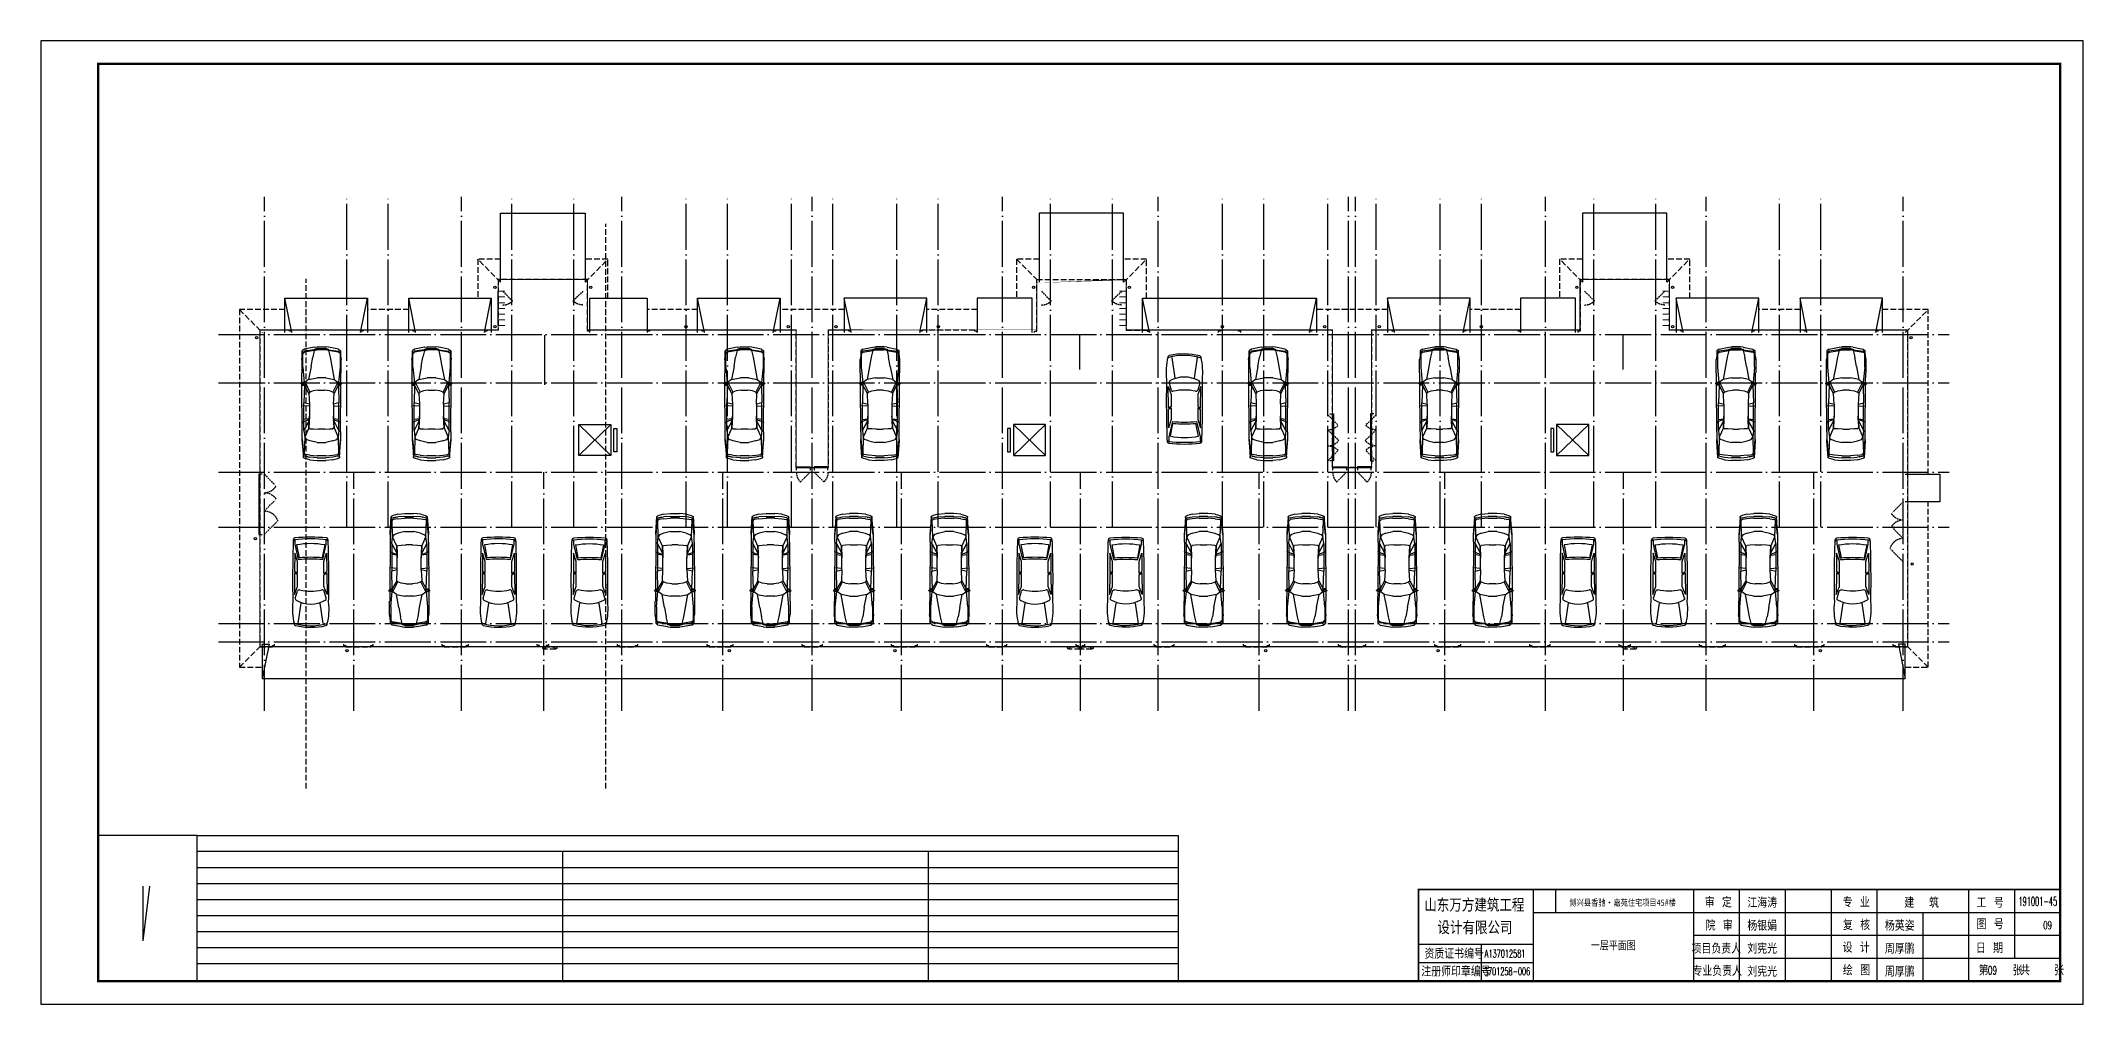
# Model space of a CAD drawing. Extents: x 23000734 to 24262965, y -11528137 to -9789882.
# Drawn here: x 24173865 to 24262965, y -10172633 to -10130633 of the extents above; entities that cross this region are included whole.
import ezdxf
from ezdxf.enums import TextEntityAlignment as Align

# ---------------------------------------------------------------- set-up
doc = ezdxf.new("R2010")
doc.units = 0
doc.header["$LTSCALE"] = 1000
doc.linetypes.add('DASH', pattern=[0.35, 0.25, -0.1])
doc.linetypes.add('DOTE', pattern=[2.4200000000000004, 2, -0.2, 0.02, -0.2])
for name, color, linetype in [('0-0全面积', 3, 'Continuous'), ('0-开启示意', 154, 'Continuous'), ('0-散水', 155, 'DASH'), ('0-看线', 173, 'Continuous'), ('A-SURFACE', 6, 'Continuous'), ('DIM_SYMB', 3, 'Continuous'), ('DOTE', 249, 'DOTE'), ('PUB_HATCH', 252, 'Continuous'), ('PUB_STRM', 4, 'Continuous'), ('PUB_TITLE', 4, 'Continuous'), ('STAIR', 114, 'Continuous'), ('WINDOW', 4, 'Continuous'), ('图框', 125, 'Continuous')]:
    doc.layers.add(name, color=color, linetype=linetype)
doc.layers.add('停车位', color=195, linetype='Continuous', lineweight=18)
doc.layers.add('家具', color=156, linetype='Continuous', lineweight=9)
doc.styles.add('_HZTXT', font='txt.shx', dxfattribs={"width": 0.7, "bigfont": 'hztxt.shx'})
doc.styles.add('DIM_FONT', font='simplex.shx', dxfattribs={"width": 0.5, "bigfont": 'gbcbig.shx'})
doc.styles.get("Standard").update_dxf_attribs({"font": 'gbenor.shx', "bigfont": 'gbcbig.shx'})
doc.styles.add('TQ1', font='simplex.shx', dxfattribs={"width": 0.9})
doc.styles.add('图签', font='SIMKAI_0.TTF', dxfattribs={"width": 0.8})

msp = doc.modelspace()

# ---------------------------------------------------------------- texts
at = {"layer": 'WINDOW', "color": 1, "style": '图签', "width": 0.8}
msp.add_text('一层平面图', height=350, dxfattribs=at).set_placement((24242464.58260035, -10170243.04902834), align=Align.CENTER)
at = {"layer": 'WINDOW', "color": 1, "style": 'DIM_FONT', "width": 0.65}
for p in [(24261217.95974272, -10169365.26630141), (24258812.74294282, -10171333.479027)]:
    msp.add_text('09', height=349.9999999999999, dxfattribs=at).set_placement(p)

# ---------------------------------------------------------------- blocks, each defined once
blk = doc.blocks.new('A$C32FE1F50')
at = {"color": 7}
for p, q in [((-4934.753264293075, 3036.760297097266), (-4934.753264293075, -963.2397031411529)), ((2065.24673832953, 3036.760297097266), (2065.24673832953, -963.2397030219436)), ((4065.246739074588, 3036.760297097266), (4065.246739074588, -963.2397031411529)), ((6065.246739819646, 3036.760297097266), (6065.246739819646, -963.2397031411529)), ((8065.246740564704, 3036.760297097266), (8065.246740564704, -963.2397031411529)), ((10065.24674130976, 3036.760297097266), (10065.24674130976, -963.2397030219436)), ((14065.24674279988, 3036.760296992958), (14065.24674279988, -963.2397030219436)), ((16065.24674354494, 3036.760296978056), (16065.24674354494, 36.7602968737483)), ((-4934.753264263272, 2036.760296978056), (18065.24674428999, 2036.760297097266)), ((12065.24674205482, 2036.760297067463), (12065.24674205482, -963.2397030964494)), ((2065.24673832953, 1036.760296978056), (18065.24674428999, 1036.760296978056)), ((-4934.753264293075, 636.7602969780564), (-9934.753266140819, 636.7602969780564)), ((-7204.774780526757, 636.7602968588471), (-7204.774780526757, -963.2397030219436)), ((2065.24673832953, 36.76029697805643), (18065.24674428999, 36.76029697805643)), ((-4934.753264263272, -163.2397030219436), (-9934.753266140819, -163.2397030219436))]:
    blk.add_line(p, q, dxfattribs=at)
at = {"color": 7, "const_width": 70.00000002607695}
blk.add_lwpolyline([(-9934.753266140819, -963.2397031411529), (18065.24674428999, -963.2397030219436), (18065.24674428999, 3036.760297097266), (-9934.753266140819, 3036.760296978056)], close=True, dxfattribs=at)
blk.add_lwpolyline([(-3934.753264293075, 2036.760296978056), (-3934.753264293075, 3036.760296998546)])
at = {"color": 7}
for s, height, style, width, p in [('山东万方建筑工程', 500.0000000232828, '图签', 0.7999999992176889, (-7494.951339527965, 2119.390871204436)), ('江海涛', 450.0000000209543, '_HZTXT', 0.8000000018253921, (5062.821960225701, 2236.275347925723)), ('建  筑', 450.0000000209543, '_HZTXT', 0.8000000018253921, (12018.77839057148, 2236.275347955525)), ('设计有限公司', 500.0000000232828, '图签', 0.7999999992176889, (-7468.3246435076, 1136.27537945658)), ('杨银娟', 450.0000000209543, '_HZTXT', 0.8000000018253921, (5062.821960061789, 1236.275347866118)), ('杨英姿', 450.0000000209543, '_HZTXT', 0.8000000018253921, (11062.82196246088, 1236.275348447263)), ('项目负责人', 450.0000000209543, '_HZTXT', 0.8000000018253921, (3062.821959480643, 236.275347866118)), ('刘宪光', 450.0000000209543, '_HZTXT', 0.8000000018253921, (5062.821960225701, 236.275347866118)), ('周厚鹏', 450.0000000209543, '_HZTXT', 0.8000000018253921, (11062.82196247578, 236.2753478959203)), ('专业负责人', 450.0000000209543, '_HZTXT', 0.8000000018253921, (3098.626868590713, -734.961009465158)), ('刘宪光', 450.0000000209543, '_HZTXT', 0.8000000018253921, (5062.821960061789, -763.724652191624)), ('周厚鹏', 450.0000000209543, '_HZTXT', 0.8000000018253921, (11062.82196247578, -763.7246521040797))]:
    blk.add_text(s, height=height, dxfattribs=dict(at, style=style, width=width)).set_placement(p, align=Align.CENTER)
for s, height, style, width, p in [('审 定', 450.0000000209543, '_HZTXT', 0.8000000018253921, (2556.220050767064, 2252.399450697005)), ('专 业', 450.0000000209543, '_HZTXT', 0.7999999992176889, (8572.620399817824, 2256.578475035727)), ('工 号', 450.0000000209543, '_HZTXT', 0.7999999992176889, (14415.32252173126, 2240.174081005156)), ('院 审', 450.0000000209543, '_HZTXT', 0.7999999992176889, (2596.324813082814, 1244.987791456282)), ('复 核', 450.0000000209543, '_HZTXT', 0.7999999992176889, (8583.856091067195, 1264.758120812476)), ('图 号', 450.0000000209543, '_HZTXT', 0.7999999992176889, (14415.32252173126, 1303.167498283088)), ('资质证书编号', 450.0000000209543, '_HZTXT', 0.7999999992176889, (-9671.09124366939, 11.50272528082132)), ('A137012581', 330.0000000153666, 'TQ1', 0.599999998109415, (-7041.173252299428, 72.76720432192087)), ('设 计', 450.0000000209543, '_HZTXT', 0.7999999992176889, (8572.172391548753, 285.9168285503983)), ('日 期', 450.0000000209543, '_HZTXT', 0.7999999992176889, (14384.28730766475, 261.3389811888337)), ('注册师印章编号', 450.0000000209543, '_HZTXT', 0.8000000018253921, (-9808.702969446778, -758.5053155049682)), ('3701258-006', 330.0000000153666, 'TQ1', 0.6000000007171182, (-7080.494615957141, -699.6252944096923)), ('绘 图', 450.0000000209543, '_HZTXT', 0.7999999992176889, (8584.381098881364, -706.1713332757354)), ('第   张', 450.0000000209543, '_HZTXT', 0.7999999992176889, (14508.53719292581, -707.6972766593099)), ('共   张', 450.0000000209543, '_HZTXT', 0.7999999992176889, (16315.66562049091, -707.6972765550017))]:
    blk.add_text(s, height=height, dxfattribs=dict(at, style=style, width=width)).set_placement(p)
at = {"layer": 'WINDOW', "color": 3, "style": '图签', "width": 0.8}
blk.add_text('博兴县香驰·嘉苑住宅项目45#楼 ', height=280, dxfattribs=at).set_placement((-934.7532629519701, 2323.856413833797), align=Align.CENTER)
at = {"layer": '图框', "color": 6, "insert": (16238.93370257318, 2708.670836672187), "char_height": 382.4999999999998, "width": 1644.749999999999, "attachment_point": 1, "style": 'DIM_FONT'}
blk.add_mtext('191001-45', dxfattribs=at)
blk = doc.blocks.new('$plan$00000408')
at = {"layer": 'PUB_HATCH'}
for p, q in [((983.5592482748098, 905.0019777444752), (1019.950009109515, 938.8953334238574)), ((-2489.10591901057, 522.0540278218173), (-2514.10591901057, 195.5540278218173)), ((-2514.10591901057, -206.4459721781825), (-2514.10591901057, 195.5540278218174)), ((-2489.10591901057, 522.0540278218175), (-2426.10591901057, 735.5540278218173)), ((-2426.10591901057, 735.5540278218173), (-2388.60591901057, 823.5540278218175)), ((-2388.60591901057, 823.5540278218175), (-1609.60591901057, 873.5540278218173)), ((-2388.60591901057, 823.5540278218175), (-1559.60591901057, 873.5540278218173)), ((-2263.60591901057, 812.054027821817), (-2388.60591901057, 823.5540278218175)), ((-2363.60591901057, 522.0540278218173), (-2388.60591901057, 195.5540278218174)), ((-2388.60591901057, -206.4459721781826), (-2388.60591901057, 195.5540278218174)), ((-2325.60591901057, 735.5540278218173), (-2363.60591901057, 522.0540278218173)), ((-2351.10591901057, 593.5540278218175), (-2350.60591901057, 596.0540278218175)), ((-2325.60591901057, 735.5540278218173), (-2350.60591901057, 596.0540278218175)), ((-2325.60591901057, 735.5540278218173), (-2288.10591901057, 811.0540278218173)), ((-2300.60591901057, 195.5540278218174), (-2275.60591901057, 522.0540278218173)), ((-2300.60591901057, 195.5540278218174), (-2300.60591901057, -206.4459721781826)), ((-2200.10591901057, 786.0540278218173), (-2288.10591901057, 811.0540278218173)), ((-2275.60591901057, 522.0540278218173), (-2237.60591901057, 735.5540278218173)), ((-2200.10591901057, 786.0540278218173), (-2237.60591901057, 735.5540278218173)), ((-1559.60591901057, 873.5540278218173), (-2211.60591901057, 814.5540278218175)), ((-2207.60591901057, 814.5540278218175), (-2211.10591901057, 814.0540278218173)), ((-1660.10591901057, 861.5540278218173), (-2207.60591901057, 814.5540278218175)), ((-1446.10591901057, 760.5540278218173), (-2200.10591901057, 786.0540278218173)), ((-1622.10591901057, 509.5540278218173), (-1685.10591901057, 195.5540278218174)), ((-1685.10591901057, -206.4459721781826), (-1685.10591901057, 195.5540278218174)), ((-1559.60591901057, 873.5540278218173), (-1660.10591901057, 861.5540278218173)), ((-1622.10591901057, 509.5540278218173), (-1546.60591901057, 698.0540278218173)), ((-1617.10591901057, 868.5540278218173), (-1620.10591901057, 866.0540278218175)), ((-1207.60591901057, 873.5540278218173), (-1609.60591901057, 873.5540278218173)), ((-1546.60591901057, 698.0540278218173), (-1446.10591901057, 760.5540278218173)), ((-1144.60591901057, 798.5540278218175), (-1446.10591901057, 760.5540278218173)), ((-1019.10591901057, 572.0540278218173), (-1446.10591901057, 760.5540278218173)), ((-1207.60591901057, 873.5540278218173), (980.3357172861472, 888.922194583236)), ((-1144.60591901057, 798.5540278218175), (-682.1059190105701, 556.5540278218173)), ((-1144.60591901057, 798.5540278218177), (123.8940809894299, 798.5540278218175)), ((-1082.10591901057, 145.0540278218174), (-1069.60591901057, 371.0540278218173)), ((-1082.10591901057, 145.0540278218174), (-1082.10591901057, -156.4459721781825)), ((-1069.60591901057, 371.0540278218173), (-1057.10591901057, 509.5540278218173)), ((-1019.10591901057, 572.0540278218173), (-1057.10591901057, 509.5540278218173)), ((-680.1059190105701, 555.5540278218175), (-1019.10591901057, 572.0540278218173)), ((-1019.10591901057, 572.0540278218173), (-479.1059190105703, 547.0540278218175)), ((-742.6059190105701, 848.5540278218173), (-793.1059190105701, 873.5540278218173)), ((-730.1059190105702, 798.5540278218175), (-742.6059190105701, 848.5540278218173)), ((-629.6059190105703, 554.5540278218173), (-730.1059190105702, 798.5540278218175)), ((-680.1059190105701, 555.5540278218175), (-629.6059190105703, 554.5540278218173)), ((-642.1059190105701, 798.5540278218175), (-604.60591901057, 553.5540278218175)), ((-604.60591901057, 553.5540278218175), (-629.6059190105703, 554.5540278218173)), ((-479.1059190105703, 547.0540278218175), (-604.60591901057, 553.5540278218175)), ((61.39408098942992, 547.0540278218175), (-479.1059190105704, 547.0540278218175)), ((-1.605919010570247, 547.0540278218175), (-26.60591901057015, 876.5042436877516)), ((123.8940809894299, 798.5540278218175), (61.39408098942992, 547.0540278218175)), ((61.39408098942992, 547.0540278218175), (563.8940809894299, 572.0540278218173)), ((940.8940809894301, 773.0540278218175), (123.8940809894299, 798.5540278218175)), ((563.8940809894299, 572.0540278218173), (940.8940809894301, 773.0540278218175)), ((563.8940809894299, 572.0540278218173), (613.8940809894297, 522.0540278218173)), ((1078.89408098943, 748.0540278218175), (613.8940809894297, 522.0540278218173)), ((613.8940809894297, 522.0540278218173), (676.8940809894298, 371.0540278218173)), ((676.8940809894298, 371.0540278218173), (714.3940809894299, 145.0540278218174)), ((714.3940809894299, -156.4459721781825), (714.3940809894299, 145.0540278218174)), ((940.8940809894301, 773.0540278218175), (940.8940809894301, 873.5540278218173)), ((983.39408098943, 777.0540278218175), (940.8940809894301, 773.0540278218175)), ((940.8940809894301, 773.0540278218175), (986.8940809894299, 764.5540278218173)), ((979.8940809894298, 789.5540278218173), (980.374857380928, 897.7287159089242)), ((994.8940809894299, 789.5540278218173), (979.8940809894298, 789.5540278218173)), ((979.8940809894298, 789.5540278218173), (992.3940809894299, 746.0540278218173)), ((980.3940809894299, 902.0540278218175), (994.8940809894299, 789.5540278218173)), ((992.3940809894299, 746.0540278218173), (1020.89408098943, 747.0540278218173)), ((994.8940809894299, 789.5540278218173), (1021.89408098943, 746.0540278218173)), ((1021.89408098943, 747.5540278218173), (994.8940809894299, 789.5540278218173)), ((1020.89408098943, 747.0540278218173), (1021.89408098943, 747.5540278218173)), ((1053.239627036119, 768.1283560237111), (1021.89408098943, 746.0540278218173)), ((1035.89408098943, 756.0540278218175), (1078.89408098943, 748.0540278218175)), ((1036.267566899854, 934.6938904556064), (1061.89408098943, 856.5540278218173)), ((1051.115667222721, 889.4193550448977), (1497.39408098943, 892.5540278218173)), ((1057.466862366351, 775.7572879506208), (1061.89408098943, 856.5540278218173)), ((1769.89408098943, 848.5540278218173), (1057.89408098943, 783.5540278218175)), ((1204.39408098943, 585.0540278218173), (1078.89408098943, 748.0540278218175)), ((1794.89408098943, 471.5540278218173), (1204.39408098943, 585.0540278218173)), ((1279.89408098943, 195.5540278218174), (1204.39408098943, 585.0540278218173)), ((1279.89408098943, 195.5540278218174), (1279.89408098943, -206.4459721781826)), ((1505.89408098943, 899.0540278218175), (2121.394080989429, 899.0540278218173)), ((2460.89408098943, 848.5540278218173), (1769.89408098943, 848.5540278218173)), ((2221.89408098943, 396.5540278218174), (1794.89408098943, 471.5540278218173)), ((2272.39408098943, 876.0540278218173), (2121.39408098943, 899.0540278218173)), ((2523.39408098943, 321.0540278218173), (2221.89408098943, 396.5540278218174)), ((2272.39408098943, 876.0540278218173), (2272.39408098943, 873.5540278218173)), ((2436.89408098943, 850.5540278218175), (2272.39408098943, 876.0540278218173)), ((2510.894080989429, 873.5540278218173), (2286.89408098943, 873.5540278218173)), ((2397.89408098943, 848.5540278218173), (2460.89408098943, 773.0540278218175)), ((2436.89408098943, 850.0540278218175), (2432.89408098943, 851.0540278218173)), ((2498.39408098943, 773.0540278218175), (2435.89408098943, 848.5540278218173)), ((2510.89408098943, 873.5540278218173), (2449.89408098943, 849.5540278218173)), ((2460.89408098943, 773.0540278218175), (2523.39408098943, 321.0540278218173)), ((2561.39408098943, 321.0540278218173), (2498.39408098943, 773.0540278218175)), ((2598.89408098943, 773.0540278218173), (2510.89408098943, 873.5540278218173)), ((2523.394080989429, 321.0540278218173), (2586.39408098943, 321.0540278218173)), ((2523.39408098943, 321.0540278218173), (2561.39408098943, 195.5540278218174)), ((2580.39408098943, 195.5540278218174), (2542.39408098943, 321.0540278218173)), ((2561.39408098943, 195.5540278218173), (2561.39408098943, -206.4459721781826)), ((2611.39408098943, 195.5540278218174), (2573.89408098943, 321.0540278218173)), ((2579.89408098943, 195.5540278218173), (2579.89408098943, -206.4459721781826)), ((2580.39408098943, 321.0540278218173), (2617.89408098943, 195.5540278218174)), ((2598.89408098943, 773.0540278218175), (2686.89408098943, 321.0540278218172)), ((2611.39408098943, 195.5540278218174), (2611.39408098943, -206.4459721781826)), ((2617.89408098943, -206.4459721781825), (2617.89408098943, 195.5540278218174)), ((2686.89408098943, 321.0540278218173), (2699.39408098943, 195.5540278218174)), ((2699.39408098943, -206.4459721781825), (2699.39408098943, 195.5540278218174)), ((-2489.10591901057, -533.4459721781827), (-2514.10591901057, -206.4459721781826)), ((-2489.10591901057, -533.4459721781825), (-2426.10591901057, -746.9459721781825)), ((-2426.10591901057, -746.9459721781827), (-2388.60591901057, -834.9459721781827)), ((-2388.60591901057, -206.4459721781826), (-2363.60591901057, -533.4459721781827)), ((-2388.60591901057, -834.9459721781827), (-2263.60591901057, -823.4459721781827)), ((-1559.60591901057, -884.9459721781827), (-2388.60591901057, -834.9459721781827)), ((-1609.60591901057, -884.9459721781827), (-2388.60591901057, -834.9459721781827)), ((-2325.60591901057, -746.9459721781827), (-2363.60591901057, -533.4459721781827)), ((-2350.60591901057, -607.4459721781827), (-2351.10591901057, -605.4459721781827)), ((-2350.60591901057, -607.4459721781827), (-2325.60591901057, -746.9459721781827)), ((-2325.60591901057, -746.9459721781827), (-2288.10591901057, -821.9459721781827)), ((-2275.60591901057, -533.4459721781827), (-2300.60591901057, -206.4459721781826)), ((-2288.10591901057, -821.9459721781827), (-2200.10591901057, -796.9459721781827)), ((-2275.60591901057, -533.4459721781827), (-2237.60591901057, -746.9459721781827)), ((-2200.10591901057, -796.9459721781827), (-2237.60591901057, -746.9459721781827)), ((-2211.60591901057, -825.9459721781827), (-1559.60591901057, -884.9459721781827)), ((-2207.60591901057, -825.9459721781827), (-2211.10591901057, -825.4459721781825)), ((-1660.10591901057, -872.4459721781827), (-2207.60591901057, -825.9459721781827)), ((-1446.10591901057, -771.9459721781827), (-2200.10591901057, -796.9459721781827)), ((-1685.10591901057, -206.4459721781826), (-1622.10591901057, -520.4459721781827)), ((-1559.60591901057, -884.9459721781827), (-1660.10591901057, -872.4459721781827)), ((-1622.10591901057, -520.4459721781827), (-1546.60591901057, -708.9459721781827)), ((-1620.60591901057, -877.4459721781827), (-1617.10591901057, -879.9459721781827)), ((-1609.60591901057, -884.9459721781823), (-1207.60591901057, -884.9459721781823)), ((-1546.60591901057, -708.9459721781827), (-1446.10591901057, -771.9459721781827)), ((-1019.10591901057, -583.4459721781827), (-1446.10591901057, -771.9459721781827)), ((-1144.60591901057, -809.4459721781827), (-1446.10591901057, -771.9459721781827)), ((-1207.60591901057, -884.9459721781827), (980.3379395777448, -900.3141545490432)), ((-682.1059190105701, -567.9459721781827), (-1144.60591901057, -809.4459721781827)), ((-1144.60591901057, -809.4459721781825), (123.8940809894299, -809.4459721781827)), ((-1069.60591901057, -382.4459721781826), (-1082.10591901057, -156.4459721781825)), ((-1057.10591901057, -520.4459721781827), (-1069.60591901057, -382.4459721781826)), ((-1019.10591901057, -583.4459721781827), (-1057.10591901057, -520.4459721781827)), ((-479.1059190105703, -558.4459721781827), (-1019.10591901057, -583.4459721781827)), ((-1019.10591901057, -583.4459721781827), (-680.1059190105701, -566.9459721781827)), ((-742.6059190105701, -859.9459721781827), (-793.1059190105701, -884.9459721781827)), ((-742.6059190105701, -859.9459721781827), (-730.1059190105702, -809.4459721781827)), ((-730.1059190105702, -809.4459721781827), (-629.6059190105703, -565.9459721781827)), ((-680.1059190105701, -566.9459721781827), (-682.1059190105701, -567.9459721781827)), ((-680.1059190105701, -566.9459721781827), (-629.6059190105703, -565.9459721781827)), ((-604.60591901057, -564.9459721781827), (-642.1059190105701, -809.4459721781827)), ((-629.6059190105703, -565.9459721781827), (-604.60591901057, -564.9459721781827)), ((-604.60591901057, -564.9459721781827), (-479.1059190105703, -558.4459721781827)), ((61.39408098942992, -558.4459721781827), (-479.1059190105703, -558.4459721781827)), ((-1.605919010570247, -558.4459721781827), (-26.60591901057015, -884.3613124010146)), ((61.39408098942992, -558.4459721781827), (123.8940809894299, -809.4459721781827)), ((563.8940809894299, -583.4459721781827), (61.39408098942992, -558.4459721781827)), ((940.8940809894301, -784.4459721781827), (123.8940809894299, -809.4459721781827)), ((613.8940809894297, -533.4459721781827), (563.8940809894299, -583.4459721781827)), ((563.8940809894299, -583.4459721781827), (940.8940809894301, -784.4459721781827)), ((676.8940809894298, -382.4459721781826), (613.8940809894297, -533.4459721781827)), ((1078.89408098943, -759.4459721781827), (613.8940809894297, -533.4459721781827)), ((714.3940809894299, -156.4459721781825), (676.8940809894298, -382.4459721781826)), ((986.8940809894299, -776.4459721781827), (940.8940809894301, -784.4459721781827)), ((982.8940809894299, -788.4459721781827), (940.8940809894301, -784.4459721781827)), ((940.8940809894298, -884.9459721781827), (940.8940809894298, -784.4459721781827)), ((992.3940809894299, -756.9459721781827), (979.8940809894298, -800.4459721781827)), ((994.8940809894299, -800.4459721781827), (979.8940809894298, -800.4459721781827)), ((980.374857380928, -908.6206602652894), (979.8940809894298, -800.4459721781827)), ((994.8940809894299, -800.4459721781827), (980.3940809894299, -912.9459721781827)), ((983.5592482748098, -915.8939221008404), (1019.950009109515, -949.7872777802227)), ((992.3940809894299, -756.9459721781827), (1020.89408098943, -758.4459721781827)), ((994.8940809894299, -800.4459721781827), (1021.89408098943, -756.9459721781827)), ((1021.89408098943, -758.4459721781827), (994.8940809894299, -800.4459721781827)), ((1020.89408098943, -758.4459721781827), (1021.89408098943, -758.4459721781827)), ((1021.89408098943, -756.9459721781827), (1053.175631258656, -778.9752329311591)), ((1035.89408098943, -767.4459721781827), (1078.89408098943, -759.4459721781827)), ((1036.267566899854, -945.5858348119716), (1061.89408098943, -867.4459721781827)), ((1050.952065597462, -900.8101502586087), (1497.39408098943, -903.9459721781825)), ((1057.402448597801, -786.5965891288649), (1061.89408098943, -867.4459721781827)), ((1769.89408098943, -859.9459721781827), (1057.89408098943, -795.4459721781827)), ((1204.39408098943, -595.9459721781827), (1078.89408098943, -759.4459721781827)), ((1204.39408098943, -595.9459721781827), (1279.89408098943, -206.4459721781826)), ((1794.89408098943, -482.9459721781827), (1204.39408098943, -595.9459721781827)), ((2121.39408098943, -909.9459721781825), (1505.89408098943, -909.9459721781825)), ((1769.89408098943, -859.9459721781825), (2460.894080989429, -859.9459721781827)), ((1794.89408098943, -482.9459721781827), (2221.89408098943, -407.4459721781827)), ((2121.39408098943, -909.9459721781825), (2272.39408098943, -886.9459721781827)), ((2270.39408098943, -887.4459721781827), (2121.39408098943, -909.9459721781825)), ((2523.39408098943, -332.4459721781827), (2221.89408098943, -407.4459721781827)), ((2436.89408098943, -861.4459721781825), (2272.394080989431, -886.9459721781827)), ((2272.39408098943, -885.4459721781827), (2272.39408098943, -886.9459721781827)), ((2284.894080989429, -884.9459721781827), (2510.894080989429, -884.9459721781827)), ((2397.89408098943, -859.9459721781827), (2460.89408098943, -784.4459721781827)), ((2435.89408098943, -859.9459721781827), (2498.39408098943, -784.4459721781827)), ((2436.89408098943, -861.4459721781827), (2435.89408098943, -859.9459721781827)), ((2449.89408098943, -860.9459721781827), (2510.89408098943, -884.9459721781827)), ((2523.39408098943, -332.4459721781827), (2460.89408098943, -784.4459721781827)), ((2561.39408098943, -332.4459721781827), (2498.39408098943, -784.4459721781827)), ((2598.89408098943, -784.4459721781825), (2510.89408098943, -884.9459721781825)), ((2523.39408098943, -332.4459721781827), (2561.39408098943, -206.4459721781826)), ((2586.39408098943, -332.4459721781827), (2523.39408098943, -332.4459721781827)), ((2580.39408098943, -206.4459721781826), (2542.39408098943, -332.4459721781827)), ((2617.89408098943, -5.945972178182668), (2561.39408098943, -5.945972178182668)), ((2573.89408098943, -332.4459721781827), (2611.39408098943, -206.4459721781826)), ((2617.89408098943, -206.4459721781826), (2580.39408098943, -332.4459721781827)), ((2686.89408098943, -332.4459721781826), (2598.89408098943, -784.4459721781827)), ((2686.89408098943, -332.4459721781827), (2699.39408098943, -206.4459721781826))]:
    blk.add_line(p, q, dxfattribs=at)
for centre, start, end in [((1026.765519451664, 931.577627582813), 18.15726547437954, 132.9649655431402), ((990.3747586169591, 897.6842719034307), 132.9649655431402, 179.745353767727), ((1047.48184084321, 776.3044124176422), 305.1541776321474, 356.8636416316675), ((990.3747586169591, -908.576216259796), 180.254646232273, 227.0350344568598), ((1047.417845065747, -787.1512893250901), 3.179830119864189, 54.84582236785252), ((1026.765519451664, -942.4695719391782), 227.0350344568598, 341.8427345256205)]:
    blk.add_arc(centre, 10, start, end, dxfattribs=at)
at = {"layer": 'PUB_HATCH', "width": 0.8, "flags": 9}
for tag in ['XSIZE', 'YSIZE']:
    blk.add_attdef(tag, (0, 0), '', height=0.5, dxfattribs=at)
blk = doc.blocks.new('A$C27B14C1F')
at = {"layer": 'STAIR'}
for points in [[(-1075.12617873773, -858.698125410825), (-1075.12617873773, -858.698125410825), (-1075.12617873773, 641.301874589175), (2524.87382126227, 641.301874589175), (2524.873816136271, -858.6981366854161)], [(-775.1261787377298, -858.6981361173093), (-1075.12617873773, 641.301874589175)], [(2224.87382126227, -858.6981256958097), (2524.87382126227, 641.301874589175)]]:
    blk.add_lwpolyline(points, dxfattribs=at)
blk = doc.blocks.new('A$C43EC1825')
at = {"layer": 'PUB_HATCH'}
for p, q in [((-725.5258292034268, 1687.587353317067), (-725.5258292034268, 1871.0868304912)), ((637.6131441406906, 1687.587353317067), (637.6131441406906, 1871.0868304912)), ((-738.6615413911641, 1292.811236742884), (-744.7125719860196, 494.3894236050546)), ((-619.9892754778266, 934.9529612623155), (-738.6615413911641, 1292.811236742884)), ((-571.752686150372, 1019.481005197391), (-725.5258292034268, 1687.587353317067)), ((-656.972497433424, 1659.101151688024), (-546.0228315703571, 1100.17252692394)), ((-619.9892754778266, 412.2985190376639), (-619.9892754778266, 934.9529612623155)), ((571.2199288606644, 1659.101151688024), (460.2702629975975, 1100.17252692394)), ((483.9183459877968, 1019.78132731095), (637.6131441406906, 1687.587353317067)), ((534.236706905067, 934.9529612623155), (652.9089728184044, 1292.811236742884)), ((534.236706905067, 412.2985190376639), (534.236706905067, 934.9529612623155)), ((652.9089728184044, 1292.811236742884), (658.9600034095347, 494.3894236050546)), ((-745.4742401726544, 439.5493141617626), (-757.1531523652375, -506.1892080586404)), ((-619.9892754778266, 356.8236861061305), (-745.4742401726544, 439.5493141617626)), ((-619.9892754778266, 412.2985190376639), (-744.7125719860196, 494.3894236050546)), ((-619.9892754778266, -160.5165761001408), (-619.9892754778266, 356.8236861061305)), ((534.236706905067, 412.2985190376639), (658.9600034095347, 494.3894236050546)), ((534.236706905067, 356.8236861061305), (659.7216715961695, 439.5493141617626)), ((534.236706905067, -160.5165761001408), (534.236706905067, 356.8236861061305)), ((659.7216715961695, 439.5493141617626), (671.4005837924778, -506.1892080586404)), ((-757.1531523652375, -506.1892080586404), (-619.9892754778266, -160.5165761001408)), ((-713.7699268832803, -662.9976856391877), (-621.3721690513194, -356.9301128126681)), ((-594.4547740742564, -1772.68850210309), (-463.383718945086, -881.4053272232413)), ((505.0727140083909, -1772.68850210309), (374.0016588792205, -881.4053272232413)), ((671.4005837924778, -506.1892080586404), (534.236706905067, -160.5165761001408)), ((629.623634852469, -662.9976856391877), (537.2258770167828, -356.9301128126681))]:
    blk.add_line(p, q, dxfattribs=at)
blk.add_lwpolyline([(717.3774711787701, 1884.838404091075, 0.3707945034223332), (644.5663165152073, 1963.46477522701, 0.05035859093036526), (-728.7126085907221, 1963.464775221422, 0.3707944979197677), (-801.523763153702, 1884.838405638933, 0.01378486369599755), (-823.396996229887, -818.4209226742387, 0.08608659769476955), (-767.9547565169632, -1787.309864066541, 0.2748759682955685), (-709.7464723922312, -1847.892677497119, 0.1151264310687257), (621.6669287383556, -1858.760983178392, 0.2788079946322578), (681.272231310606, -1798.099925937131, 0.08706990700132723), (739.2507041953504, -818.4209226761013, 0.01378486368924966)], format="xyb", close=True, dxfattribs=at)
for centre, radius, start, end in [((-684.7099138982594, 1781.28019791469), 120.5505547585807, 122.4711923890707, 175.60129466956), ((-42.07314601540565, -4863.139118317515), 6783.106398565123, 84.01418607375336, 95.98581392624664), ((600.5636218674481, 1781.28019791469), 120.5505547585807, 4.398705330439989, 57.52880761092934), ((-42.07314601540565, -1721.023992139846), 3435.599976759097, 79.68972018698929, 100.3102798130107), ((-41.97646817564964, -5802.186761090532), 6842.208265958117, 85.59187632529897, 94.44072312691438), ((-42.07314601540565, -5757.622237559408), 6876.286375460749, 85.79713532500239, 94.20286467499763), ((-638.483154989779, -685.7257677149028), 78.6426330776625, 163.2016282283332, 238.8544764057818), ((-42.07314601540565, 353.8824194874614), 1277.160186260601, 240.0774164416934, 299.9225835583066), ((-546.0853971578181, -379.6581948921084), 78.6426330776625, 76.33691594177341, 163.2016282283332), ((-42.07314601540565, 1810.910637715831), 2169.166957961541, 257.0683173601738, 282.9316826398262), ((461.9391051232815, -379.6581948921084), 78.6426330776625, 16.79837177166684, 103.6630840582266), ((554.3368629589677, -685.7257677149028), 78.6426330776625, 301.1455235942182, 16.79837177166684), ((-706.1519108749926, -1684.449419785291), 82.18493767640528, 191.3248561886771, 250.8825750286673), ((-20.77453487738967, 572.7631554994732), 2441.097342828379, 253.0347117872033, 285.8141097808909), ((619.318508233875, -1697.698026522994), 82.18493767640528, 287.8178762245012, 348.394206791796)]:
    blk.add_arc(centre, radius, start, end, dxfattribs=at)
blk = doc.blocks.new('xchjk')
at = {"ltscale": 0.5}
for p, q in [((299.9999999906868, 0), (-9.313225746154785e-09, 0)), ((299.9999999906868, -250), (-9.313225746154785e-09, -250)), ((299.9999999906868, -500), (-9.313225746154785e-09, -500)), ((299.9999999906868, -750), (-9.313225746154785e-09, -750)), ((299.9999999906868, -2.328306436538696e-10), (299.9999999888241, -1500)), ((299.9999999906868, -1000), (-9.313225746154785e-09, -1000)), ((299.9999999906868, -1250), (-9.313225746154785e-09, -1250)), ((299.9999999906868, -1500), (-9.313225746154785e-09, -1500))]:
    blk.add_line(p, q, dxfattribs=at)
blk = doc.blocks.new('KC')
at = {"layer": '0-开启示意', "linetype": 'DASH', "ltscale": 0.3, "const_width": 10}
blk.add_lwpolyline([(245355.2100543217, 107837.9834782778), (244930.9459856096, 107413.7194095703)], dxfattribs=at)
at = {"layer": '0-开启示意', "linetype": 'DASH', "ltscale": 0.3}
blk.add_lwpolyline([(245355.21005432, 107837.9834782821), (244930.9459856096, 107413.7194095703)], dxfattribs=at)
blk.add_arc((245355.2100543217, 107837.9834782821), 600, 179.9999999999959, 224.9999999996552, dxfattribs=at)
blk = doc.blocks.new('A$C1F116A1C')
at = {"layer": '0-开启示意', "linetype": 'DASH', "ltscale": 0.3, "const_width": 10}
blk.add_lwpolyline([(-339.4638433121145, 489.3954247590154), (172.8467176370323, -22.91513619571924)], dxfattribs=at)
at = {"layer": '0-开启示意', "linetype": 'DASH', "ltscale": 0.3}
blk.add_lwpolyline([(-339.4638433158398, 489.3954247571528), (84.80022539570928, 65.1313560474664)], dxfattribs=at)
blk.add_arc((-339.4638433158398, 289.3954290021211), 600, 270, 328.6330219475551, dxfattribs=at)
blk = doc.blocks.new('A$C790F46FD')
at = {"layer": '0-开启示意', "linetype": 'DASH', "ltscale": 0.3, "const_width": 10}
blk.add_lwpolyline([(-335.7652571201324, 471.908082427457), (242.8809097670019, -106.7380844634026)], dxfattribs=at)
at = {"layer": '0-开启示意', "linetype": 'DASH', "ltscale": 0.3}
blk.add_lwpolyline([(-335.7652571238577, 471.9080824255943), (211.097442176193, -74.95461687259376)], dxfattribs=at)
blk.add_arc((-335.7652571238577, 51.90810534730554), 600, 270, 344.6680833270049, dxfattribs=at)
blk = doc.blocks.new('A$C5A1522E1')
at = {"layer": '0-开启示意', "linetype": 'DASH', "ltscale": 0.3, "const_width": 10}
blk.add_lwpolyline([(-250.2755445763469, 430.0013158190995), (198.2513060644269, -18.52553482539952)], dxfattribs=at)
at = {"layer": '0-开启示意', "linetype": 'DASH', "ltscale": 0.3}
blk.add_lwpolyline([(-250.2755445800722, 430.0013158172369), (173.9885241314769, 5.737247107550502)], dxfattribs=at)
blk.add_arc((-250.2755447477102, 380.0013326536864), 600, 270, 318.3781418724455, dxfattribs=at)
blk = doc.blocks.new('A$C7B462099')
at = {"layer": '0-开启示意', "linetype": 'DASH', "ltscale": 0.3, "const_width": 10}
blk.add_lwpolyline([(-197.8164120130241, 346.6478094533086), (273.491091478616, -124.6596940457821)], dxfattribs=at)
at = {"layer": '0-开启示意', "linetype": 'DASH', "ltscale": 0.3}
blk.add_lwpolyline([(-197.8164120204747, 346.6478094495833), (273.491091478616, -124.6596940457821)], dxfattribs=at)
blk.add_arc((-197.8164120204747, 246.6477757766843), 600, 270, 321.768103692534, dxfattribs=at)
blk = doc.blocks.new('A$C60332911')
at = {"layer": '0-散水'}
for points in [[(-19398.79069812596, 13443.93474536948), (-20398.79069864377, 13443.93474536948), (-20398.79069776461, 11743.93475005217)], [(-19398.79069812596, 12443.93474536948), (-20398.79068602622, 13443.93474536948)], [(-14718.7907102257, 11743.93474789336), (-14718.7907102257, 13443.93474536948), (-15718.79069812596, 13443.93474536948)], [(-15718.79069812596, 12443.93474536948), (-14718.7907102257, 13443.93474536948)], [(4101.209301874042, 13443.93474536948), (3101.209301877767, 13443.93474536948), (3101.209301870316, 11743.93474007584)], [(3101.209301877767, 13443.93474536948), (4101.209301874042, 12443.93474536948)], [(8781.20930397883, 11743.93473991565), (8781.20930397883, 13443.93474536948), (7781.209301874042, 13443.93474536948)], [(7781.209301874042, 12443.93474536948), (8781.20930397883, 13443.93474536948)], [(27801.20930187404, 13443.93409949914), (26801.20930336416, 13443.93409949914), (26801.20930440724, 11743.93474352174)], [(27801.20930397883, 12443.93409949914), (26801.20930704102, 13443.93409949914)], [(32481.20930254459, 11743.93475005217), (32481.20930091664, 13443.93409949914), (31481.20930187404, 13443.93409949914)], [(31481.20930397883, 12443.93409949914), (32481.20930091664, 13443.93409949914)], [(-28808.79069812596, 11243.93473977782), (-30798.79069924355, 11243.93473939039), (-30798.79067859054, -4346.06524682045), (-29798.79069791734, -4346.065256409347)], [(-30798.79069923982, 11241.99999434501), (-29798.79069791734, 10243.9347395841)], [(-23408.79069812596, 11243.93474082835), (-25208.79069983587, 11243.93474047817)], [(-10808.79069812596, 11243.93474175781), (-13008.79069470987, 11243.93474215642)], [(-4408.79069641605, 11243.93474059924), (-7208.790699835867, 11243.93474110588)], [(1391.209284778684, 11243.93473955058), (-808.7906981259584, 11243.93473994918)], [(19291.20930358395, 11243.93472187407), (16191.20930016413, 11243.93471525237)], [(25091.20928477868, 11243.93473426066), (22891.20930187404, 11243.93472956121)], [(37291.20930358395, 11243.93445361219), (35491.20930187404, 11243.93434146605)], [(42881.20932690799, 4063.93473485671), (42881.20934664086, 11243.93480188772), (40891.20930187404, 11243.93467790447)], [(41881.20932074636, 10243.9347395841), (42881.20934664086, 11243.93480188772)], [(41881.20929249376, -4346.065943742171), (42881.20929902792, -4346.065953331068), (42881.20932013169, 2863.934762341902)], [(-30798.79067859054, -4346.06524682045), (-29798.79067991674, -3346.065259797499)], [(42881.20929959789, -4346.065953331068), (41881.20930208266, -3346.065264422446)]]:
    blk.add_lwpolyline(points, dxfattribs=at)

# ---------------------------------------------------------------- linework, layer by layer
for points in [[(24178333.21189967, -10169866.17043559), (24178333.21189967, -10167483.14473289)], [(24178333.21189967, -10169866.17043559), (24178618.14785793, -10167483.14473289)]]:
    msp.add_lwpolyline(points)
at = {"layer": '0-0全面积', "linetype": 'DASH', "lineweight": 30, "const_width": 50}
msp.add_lwpolyline([(24183414.72487839, -10157049.56540694), (24255314.72500848, -10157049.56562652), (24255314.72538483, -10143239.56526341), (24244914.72495376, -10143239.56497999), (24244914.72490143, -10141039.56525631), (24241014.72499651, -10141039.56588596), (24241014.72499651, -10143239.56527574), (24231914.72492631, -10143239.57210153), (24231914.72492631, -10149239.56473021), (24230214.72500914, -10149239.56473021), (24230214.72502687, -10143239.56527414), (24221214.7250108, -10143239.56532779), (24221214.72501267, -10141039.5652508), (24217314.72505986, -10141039.56530588), (24217314.72505984, -10143239.56526382), (24208214.72499767, -10143239.56575537), (24208214.72532177, -10149239.56527542), (24206814.725009, -10149239.56527309), (24206814.72501899, -10143239.56526842), (24197714.72500328, -10143239.56524524), (24197714.72500889, -10141039.56525302), (24193814.72505475, -10141039.56529945), (24193814.72505564, -10143239.56525629), (24183414.72500986, -10143239.77808358), (24183414.72487839, -10157049.56540694)], dxfattribs=at)
at = {"layer": '0-看线'}
for points in [[(24230104.72500988, -10146889.56526094), (24230254.72500988, -10146889.56526094), (24230254.72500988, -10148939.56526094), (24230104.725039, -10148939.56526317)], [(24232024.72500733, -10146889.56526094), (24231874.72500733, -10146889.56526094), (24231874.72500733, -10148939.56526094), (24232024.72497821, -10148939.56526317)], [(24206824.72503325, -10149349.56911969), (24206824.72503325, -10149199.56911969), (24207424.72503325, -10149199.56911969), (24207424.72503325, -10149349.56911969)], [(24208204.72498396, -10149349.56911969), (24208204.72498396, -10149199.56911969), (24207604.72498396, -10149199.56911969), (24207604.72498396, -10149349.56911969)], [(24230224.72500861, -10149349.56911969), (24230224.72500861, -10149199.56911969), (24230824.72500861, -10149199.56911969), (24230824.72500861, -10149349.56911969)], [(24231904.72500861, -10149349.56911969), (24231904.72500861, -10149199.56911969), (24231304.72500861, -10149199.56911969), (24231304.72500861, -10149349.56911969)], [(24183524.72500777, -10149529.5653014), (24183374.72500777, -10149529.5653014), (24183374.72500777, -10152149.56527778), (24183524.72500777, -10152149.56527778)]]:
    msp.add_lwpolyline(points, dxfattribs=at)
at = {"layer": 'A-SURFACE', "linetype": 'DASH', "lineweight": 30}
for points in [[(24197814.72499362, -10143349.56526094), (24197814.72499362, -10143289.56525231), (24197714.72500315, -10143289.56525231), (24197714.72500889, -10141039.56525334), (24193814.7249834, -10141039.56529945), (24193814.72500941, -10143239.5652563), (24193314.72500783, -10143239.5652565), (24193314.72500783, -10143289.56525231), (24193214.72500783, -10143289.56525231), (24193214.72500783, -10143349.56526094)], [(24217214.7250236, -10143349.56526094), (24217214.7250236, -10143289.56525231), (24217314.72501071, -10143289.56525231), (24217314.72501071, -10141039.56530589), (24221214.72501267, -10141039.56526077), (24221214.7250108, -10143239.56532779), (24222124.72502337, -10143239.56532237), (24222124.72502337, -10143289.56525231), (24222224.72502337, -10143289.56525231), (24222224.72502337, -10143349.56526094)], [(24245514.72500783, -10143349.56526094), (24245514.72500783, -10143289.56525231), (24245414.72500783, -10143289.56525231), (24245414.72500783, -10143239.56499362), (24244914.72495376, -10143239.56498), (24244914.72501371, -10141039.56525632), (24241014.72499651, -10141039.56534908), (24241014.72499651, -10143289.56526422), (24240914.72500939, -10143289.56526422), (24240914.72500939, -10143349.56527286)], [(24184814.72500783, -10143349.56526094), (24184814.72500783, -10143289.56525231), (24184714.72500783, -10143289.56525231), (24184714.72500783, -10143239.56525994), (24183414.72500986, -10143239.56526047), (24183414.72487839, -10157049.56525642), (24183964.72500861, -10157049.5652564), (24183964.72500861, -10156999.56526637), (24184064.72500861, -10156999.56526637), (24184064.72500861, -10156939.56525773)], [(24190214.72500783, -10143349.56526094), (24190214.72500783, -10143289.56525231), (24190114.72500783, -10143289.56525231), (24190114.72500783, -10143239.56525778), (24187914.72500783, -10143239.56525866), (24187914.72500783, -10143289.56525231), (24187814.72500783, -10143289.56525231), (24187814.72500783, -10143349.56526094)], [(24202814.72500783, -10143349.56526094), (24202814.72500783, -10143289.56525231), (24202714.72500783, -10143289.56525231), (24202714.72500783, -10143239.56528053), (24200414.72502151, -10143239.56528732), (24200414.72502151, -10143289.56524841), (24200314.72502151, -10143289.56524841), (24200314.72502151, -10143349.56525705)], [(24209214.72500783, -10143349.56526094), (24209214.72500783, -10143289.56525231), (24209114.72500783, -10143289.56525231), (24209114.72500783, -10143239.56525866), (24208214.72499767, -10143239.56525809), (24208214.72532177, -10149239.56527543), (24206814.725009, -10149239.56524542), (24206814.72501899, -10143239.56526843), (24205914.72500783, -10143239.56527109), (24205914.72500783, -10143289.56525231), (24205814.72500783, -10143289.56525231), (24205814.72500783, -10143349.56526094)], [(24214714.7249957, -10143349.56525705), (24214714.7249957, -10143289.56524841), (24214614.7249957, -10143289.56524841), (24214614.7249957, -10143239.56526212), (24212314.72500783, -10143239.56526067), (24212314.72500783, -10143289.56525231), (24212214.72500783, -10143289.56525231), (24212214.72500783, -10143349.56526094)], [(24226214.72500783, -10143349.56526094), (24226214.72500783, -10143289.56525231), (24226114.72500783, -10143289.56525231), (24226114.72500783, -10143239.56529859), (24225324.72502337, -10143239.56530329), (24225324.72502337, -10143289.56525231), (24225224.72502337, -10143289.56525231), (24225224.72502337, -10143349.56526094)], [(24232914.72500783, -10143349.56526094), (24232914.72500783, -10143289.56525231), (24232814.72500783, -10143289.56525231), (24232814.72500783, -10143239.56527574), (24231914.7249263, -10143239.56527574), (24231914.72942683, -10149239.56473022), (24230214.72500914, -10149239.56473022), (24230214.72502687, -10143239.56527415), (24229314.72500783, -10143239.56527951), (24229314.72500783, -10143289.56525231), (24229214.72500783, -10143289.56525231), (24229214.72500783, -10143349.56526094)], [(24238414.7249815, -10143349.56526897), (24238414.7249815, -10143289.56526033), (24238314.7249815, -10143289.56526033), (24238314.7249815, -10143239.56527574), (24236014.72500783, -10143239.56527574), (24236014.72500783, -10143289.56525231), (24235914.72500783, -10143289.56525231), (24235914.72500783, -10143349.56526094)], [(24250914.72500783, -10143349.56526094), (24250914.72500783, -10143289.56525231), (24250814.72500783, -10143289.56525231), (24250814.72500783, -10143239.56514079), (24248614.72500783, -10143239.56508083), (24248614.72500783, -10143289.56525231), (24248514.72500783, -10143289.56525231), (24248514.72500783, -10143349.56526094)], [(24254664.72500861, -10156939.56525773), (24254664.72500861, -10156999.56526637), (24254764.72500861, -10156999.56526637), (24254764.72500861, -10157049.56525398), (24255314.72500848, -10157049.56525396), (24255314.72505065, -10143239.56526342), (24254014.72500783, -10143239.56522799), (24254014.72500783, -10143289.56525231), (24253914.72500783, -10143289.56525231), (24253914.72500783, -10143349.56526094)], [(24187064.72500861, -10156939.56525773), (24187064.72500861, -10156999.56526637), (24187164.72500861, -10156999.56526637), (24187164.72500861, -10157049.56525629), (24188264.72500861, -10157049.56525625), (24188264.72500861, -10156999.56526637), (24188364.72500861, -10156999.56526637), (24188364.72500861, -10156939.56525773)], [(24191364.72500861, -10156939.56525773), (24191364.72500861, -10156999.56526637), (24191464.72500861, -10156999.56526637), (24191464.72500861, -10157049.56526637)], [(24191464.72500861, -10157049.56525614), (24192414.72500861, -10157049.56525611), (24192414.72500861, -10156999.56526637), (24192514.72500861, -10156999.56526637), (24192514.72500861, -10156939.56525773)], [(24196014.72500861, -10156939.56525773), (24196014.72500861, -10156999.56526637), (24195914.72500861, -10156999.56526637), (24195914.72500861, -10157049.56525599), (24195614.72500861, -10157049.565256), (24195614.72500861, -10156999.56526637), (24195514.72500861, -10156999.56526637), (24195514.72500861, -10156939.56525773)], [(24199014.72500861, -10156939.56525773), (24199014.72500861, -10156999.56526637), (24199114.72500861, -10156999.56526637), (24199114.72500861, -10157049.56525588), (24199814.72500861, -10157049.56525586), (24199814.72500861, -10156999.56526637), (24199914.72500861, -10156999.56526637), (24199914.72500861, -10156939.56525773)], [(24202914.72500861, -10156939.56525773), (24202914.72500861, -10156999.56526637), (24203014.72500861, -10156999.56526637), (24203014.72500861, -10157049.56525575), (24203964.72500861, -10157049.56525572), (24203964.72500861, -10156999.56526637), (24204064.72500861, -10156999.56526637), (24204064.72500861, -10156939.56525773)], [(24207064.72500861, -10156939.56525773), (24207064.72500861, -10156999.56526637), (24207164.72500861, -10156999.56526637), (24207164.72500861, -10157049.56525561), (24207864.72500861, -10157049.56525558), (24207864.72500861, -10156999.56526637), (24207964.72500861, -10156999.56526637), (24207964.72500861, -10156939.56525773)], [(24210964.72500861, -10156939.56525773), (24210964.72500861, -10156999.56526637), (24211064.72500861, -10156999.56526637), (24211064.72500861, -10157049.56525547), (24212014.72500861, -10157049.56525544), (24212014.72500861, -10156999.56526637), (24212114.72500861, -10156999.56526637), (24212114.72500861, -10156939.56525773)], [(24215114.72500861, -10156939.56525773), (24215114.72500861, -10156999.56526637), (24215214.72500861, -10156999.56526637), (24215214.72500861, -10157049.56525533), (24215914.72500861, -10157049.56525531), (24215914.72500861, -10156999.56526637), (24216014.72500861, -10156999.56526637), (24216014.72500861, -10156939.56525773)], [(24219014.72500861, -10156939.56525773), (24219014.72500861, -10156999.56526637), (24219114.72500861, -10156999.56526637), (24219114.72500861, -10157049.5652552), (24219314.72500861, -10157049.56525519), (24219314.72500861, -10156999.56526637), (24219414.72500861, -10156999.56526637), (24219414.72500861, -10156939.56525773)], [(24222414.72500861, -10156939.56525773), (24222414.72500861, -10156999.56526637), (24222514.72500861, -10156999.56526637), (24222514.72500861, -10157049.56525508), (24223214.72500861, -10157049.56525506), (24223214.72500861, -10156999.56526637), (24223314.72500861, -10156999.56526637), (24223314.72500861, -10156939.56525773)], [(24226314.72500861, -10156939.56525773), (24226314.72500861, -10156999.56526637), (24226414.72500861, -10156999.56526637), (24226414.72500861, -10157049.56525495), (24227364.72500861, -10157049.56525492), (24227364.72500861, -10156999.56526637), (24227464.72500861, -10156999.56526637), (24227464.72500861, -10156939.56525773)], [(24230464.72500861, -10156939.56525773), (24230464.72500861, -10156999.56526637), (24230564.72500861, -10156999.56526637), (24230564.72500861, -10157049.56525481), (24231564.72500861, -10157049.56525477), (24231564.72500861, -10156999.56526637), (24231664.72500861, -10156999.56526637), (24231664.72500861, -10156939.56525773)], [(24234664.72500861, -10156939.56525773), (24234664.72500861, -10156999.56526637), (24234764.72500861, -10156999.56526637), (24234764.72500861, -10157049.56525466), (24235714.72500861, -10157049.56525463), (24235714.72500861, -10156999.56526637), (24235814.72500861, -10156999.56526637), (24235814.72500861, -10156939.56525773)], [(24238814.72500861, -10156939.56525773), (24238814.72500861, -10156999.56526637), (24238914.72500861, -10156999.56526637), (24238914.72500861, -10157049.56525452), (24239614.72500861, -10157049.5652545), (24239614.72500861, -10156999.56526637), (24239714.72500861, -10156999.56526637), (24239714.72500861, -10156939.56525773)], [(24242714.72500861, -10156939.56525773), (24242714.72500861, -10156999.56526637), (24242814.72500861, -10156999.56526637), (24242814.72500861, -10157049.56525439), (24243114.72500861, -10157049.56525438), (24243114.72500861, -10156999.56526637), (24243214.72500861, -10156999.56526637), (24243214.72500861, -10156939.56525773)], [(24246214.72500861, -10156939.56525773), (24246214.72500861, -10156999.56526637), (24246314.72500861, -10156999.56526637), (24246314.72500861, -10157049.56525427), (24247264.72500861, -10157049.56525424), (24247264.72500861, -10156999.56526637), (24247364.72500861, -10156999.56526637), (24247364.72500861, -10156939.56525773)], [(24250364.72500861, -10156939.56525773), (24250364.72500861, -10156999.56526637), (24250464.72500861, -10156999.56526637), (24250464.72500861, -10157049.56525413), (24251564.72500861, -10157049.56525409), (24251564.72500861, -10156999.56526637), (24251664.72500861, -10156999.56526637), (24251664.72500861, -10156939.56525773)]]:
    msp.add_lwpolyline(points, dxfattribs=at)
at = {"layer": 'DIM_SYMB', "linetype": 'DASH'}
for points in [[(24198515.97401492, -10163236.52535861), (24198515.97401492, -10138615.42936682)], [(24185435.68319903, -10163236.52535861), (24185435.68319903, -10141005.46517243)]]:
    msp.add_lwpolyline(points, dxfattribs=at)
at = {"layer": 'DOTE'}
for p, q in [((24183614.72500861, -10159839.56526094), (24183614.72500861, -10137439.56526094)), ((24187214.72500861, -10151839.56526094), (24187214.72500861, -10137439.56526094)), ((24189014.72500861, -10151839.56526094), (24189014.72500861, -10137439.56526094)), ((24192214.72500861, -10159839.56526094), (24192214.72500861, -10137439.56526094)), ((24194414.72500861, -10151839.56526094), (24194414.72500861, -10137439.56526094)), ((24197114.72500861, -10151839.56526094), (24197114.72500861, -10137439.56526094)), ((24199214.72500861, -10159839.56526094), (24199214.72500861, -10137439.56526094)), ((24202014.72500861, -10151839.56526094), (24202014.72500861, -10137439.56526094)), ((24203814.72500861, -10151839.56526094), (24203814.72500861, -10137439.56526094)), ((24206614.72500861, -10151839.56526094), (24206614.72500861, -10137439.56526094)), ((24207514.72500861, -10159839.56526094), (24207514.72500861, -10137439.56526094)), ((24208414.72500861, -10151839.56526094), (24208414.72500861, -10137439.56526094)), ((24211214.72500861, -10151839.56526094), (24211214.72500861, -10137439.56526094)), ((24213014.72500861, -10151839.56526094), (24213014.72500861, -10137439.56526094)), ((24215814.72500861, -10159839.56526094), (24215814.72500861, -10137439.56526094)), ((24217914.72500861, -10151839.56526094), (24217914.72500861, -10137439.56526094)), ((24220614.72500861, -10151839.56526094), (24220614.72500861, -10137439.56526094)), ((24222614.72500861, -10159839.56526094), (24222614.72500861, -10137439.56526094)), ((24225414.72500861, -10151839.56526094), (24225414.72500861, -10137439.56526094)), ((24227214.72500861, -10151839.56526094), (24227214.72500861, -10137439.56526094)), ((24230014.72500861, -10151839.56526094), (24230014.72500861, -10137439.56526094)), ((24230914.72500861, -10159839.56526094), (24230914.72500861, -10137439.56526094)), ((24231214.72500861, -10159839.56526094), (24231214.72500861, -10137439.56526094)), ((24232114.72500861, -10151839.56526094), (24232114.72500861, -10137439.56526094)), ((24234914.72500861, -10151839.56526094), (24234914.72500861, -10137439.56526094)), ((24236714.72500861, -10151839.56526094), (24236714.72500861, -10137439.56526094)), ((24239514.72500861, -10159839.56526094), (24239514.72500861, -10137439.56526094)), ((24241614.72500861, -10151839.56526094), (24241614.72500861, -10137439.56526094)), ((24244314.72500861, -10151839.56526094), (24244314.72500861, -10137439.56526094)), ((24246514.72500861, -10159839.56526094), (24246514.72500861, -10137439.56526094)), ((24249714.72500861, -10151839.56526094), (24249714.72500861, -10137439.56526094)), ((24251514.72500861, -10151839.56526094), (24251514.72500861, -10137439.56526094)), ((24255114.72500861, -10159839.56526094), (24255114.72500861, -10137439.56526094)), ((24181614.72500861, -10143439.56526094), (24257114.72500861, -10143439.56526094)), ((24181614.72500861, -10145539.56526094), (24257114.72500861, -10145539.56526094)), ((24181614.72500861, -10149439.56526094), (24257114.72500861, -10149439.56526094)), ((24187514.72500861, -10159839.56526094), (24187514.72500861, -10149439.56526094)), ((24195814.72500861, -10159839.56526094), (24195814.72500861, -10149439.56526094)), ((24203614.72500861, -10159839.56526094), (24203614.72500861, -10149439.56526094)), ((24211414.72500861, -10159839.56526094), (24211414.72500861, -10149439.56526094)), ((24219214.72500861, -10159839.56526094), (24219214.72500861, -10149439.56526094)), ((24227014.72500861, -10159839.56526094), (24227014.72500861, -10149439.56526094)), ((24235114.72500861, -10159839.56526094), (24235114.72500861, -10149439.56526094)), ((24242914.72500861, -10159839.56526094), (24242914.72500861, -10149439.56526094)), ((24251214.72500861, -10159839.56526094), (24251214.72500861, -10149439.56526094)), ((24181614.72500861, -10151839.56526094), (24257114.72500861, -10151839.56526094)), ((24181614.72500861, -10156039.56526094), (24257114.72500861, -10156039.56526094)), ((24181614.72500861, -10156839.56526094), (24257114.72500861, -10156839.56526094))]:
    msp.add_line(p, q, dxfattribs=at)
at = {"layer": 'PUB_STRM', "linetype": 'DASH'}
for points in [[(24195814.72500861, -10157049.56525599), (24196324.71898054, -10157049.50377038)], [(24196324.73103668, -10157149.50376966), (24195814.72500861, -10157149.56525599)], [(24218704.71898068, -10157049.56525599), (24219214.71295261, -10157049.50377038)], [(24219214.72500875, -10157149.50376966), (24218704.71898068, -10157149.56525599)], [(24219214.72500861, -10157049.56525599), (24219724.71898054, -10157049.50377038)], [(24219724.73103668, -10157149.50376966), (24219214.72500861, -10157149.56525599)], [(24242943.72500861, -10157049.56525599), (24243424.7262122, -10157049.50726579)], [(24243453.73103668, -10157149.50376966), (24242943.72500861, -10157149.56525599)]]:
    msp.add_lwpolyline(points, dxfattribs=at)
at = {"layer": 'PUB_STRM'}
for centre in [(24193674.72500889, -10141379.5654189), (24197854.72502162, -10141379.5654189), (24217174.72499556, -10141379.56527274), (24221354.72500829, -10141379.56527274), (24240874.72499555, -10141379.56527274), (24245054.72500829, -10141379.56527274), (24193674.72500847, -10143099.5653379), (24202014.72500861, -10143099.5653379), (24206474.72501438, -10143099.55930527), (24208554.72500283, -10143099.55930527), (24213014.72500861, -10143099.5653379), (24225414.72500861, -10143099.5653379), (24229874.72501436, -10143099.56525851), (24232254.72500278, -10143099.56525851), (24236714.72500856, -10143099.5653379), (24245054.7250087, -10143099.5653379), (24183274.72500861, -10143579.56533423), (24255454.72500856, -10143579.56533423), (24183224.72501495, -10152339.56526183), (24255504.7250213, -10153439.56526251), (24187224.7250086, -10157219.56526623), (24195814.72500861, -10157099.56525599), (24203904.7250028, -10157219.58934198), (24211124.72501441, -10157219.58934198), (24219214.72500861, -10157099.56525599), (24227304.72500285, -10157219.58934198), (24234824.72501437, -10157219.58934198), (24242943.72500861, -10157099.56525599), (24243424.72620723, -10157099.50726579), (24251504.72500857, -10157219.56526623)]:
    msp.add_circle(centre, 50, dxfattribs=at)
at = {"layer": 'PUB_STRM', "linetype": 'DASH', "ltscale": 0.2}
for centre in [(24196324.72500861, -10157099.50377002), (24218704.94900846, -10157099.50324125), (24219724.94900846, -10157099.50324125)]:
    msp.add_circle(centre, 50, dxfattribs=at)
at = {"layer": 'PUB_TITLE'}
msp.add_lwpolyline([(24173864.58260759, -10172632.67209772), (24262964.58260759, -10172632.67209772), (24262964.58260759, -10130632.67209772), (24173864.58260759, -10130632.67209772)], close=True, dxfattribs=at)
at = {"layer": 'PUB_TITLE', "const_width": 100}
msp.add_lwpolyline([(24176364.58260759, -10171632.67209772), (24261964.58260759, -10171632.67209772), (24261964.58260759, -10131632.67209772), (24176364.58260759, -10131632.67209772)], close=True, dxfattribs=at)
at = {"layer": 'STAIR'}
for p, q in [((24197334.72500861, -10148714.56526094), (24197334.72500861, -10147364.56526094)), ((24197334.72500861, -10147364.56526094), (24198734.72500861, -10147364.56526094)), ((24198734.72500861, -10148714.56526094), (24197334.72500861, -10147364.56526094)), ((24197334.72500861, -10148714.56526094), (24198734.72500861, -10147364.56526094)), ((24198734.72500861, -10147364.56526094), (24198734.72500861, -10148714.56526094)), ((24198864.72500861, -10148544.56526094), (24198864.72500861, -10147534.56526094)), ((24198864.72500861, -10147534.56526094), (24198994.72500861, -10147534.56526094)), ((24198994.72500861, -10147534.56526094), (24198994.72500861, -10148544.56526094)), ((24216164.72500861, -10147534.56526094), (24216034.72500861, -10147534.56526094)), ((24216034.72500861, -10147534.56526094), (24216034.72500861, -10148544.56526094)), ((24216164.72500861, -10148544.56526094), (24216164.72500861, -10147534.56526094)), ((24217694.72500861, -10147364.56526094), (24216294.72500861, -10147364.56526094)), ((24216294.72500861, -10147364.56526094), (24216294.72500861, -10148714.56526094)), ((24216294.72500861, -10148714.56526094), (24217694.72500861, -10147364.56526094)), ((24217694.72500861, -10148714.56526094), (24216294.72500861, -10147364.56526094)), ((24217694.72500861, -10148714.56526094), (24217694.72500861, -10147364.56526094)), ((24239864.72500861, -10147534.56526094), (24239734.72500861, -10147534.56526094)), ((24239734.72500861, -10147534.56526094), (24239734.72500861, -10148544.56526094)), ((24239864.72500861, -10148544.56526094), (24239864.72500861, -10147534.56526094)), ((24241394.72500861, -10147364.56526094), (24239994.72500861, -10147364.56526094)), ((24239994.72500861, -10147364.56526094), (24239994.72500861, -10148714.56526094)), ((24239994.72500861, -10148714.56526094), (24241394.72500861, -10147364.56526094)), ((24241394.72500861, -10148714.56526094), (24239994.72500861, -10147364.56526094)), ((24241394.72500861, -10148714.56526094), (24241394.72500861, -10147364.56526094)), ((24198734.72500861, -10148714.56526094), (24197334.72500861, -10148714.56526094)), ((24198994.72500861, -10148544.56526094), (24198864.72500861, -10148544.56526094)), ((24216034.72500861, -10148544.56526094), (24216164.72500861, -10148544.56526094)), ((24216294.72500861, -10148714.56526094), (24217694.72500861, -10148714.56526094)), ((24239734.72500861, -10148544.56526094), (24239864.72500861, -10148544.56526094)), ((24239994.72500861, -10148714.56526094), (24241394.72500861, -10148714.56526094))]:
    msp.add_line(p, q, dxfattribs=at)
for points in [[(24193924.72500861, -10141149.56525464), (24193924.72500861, -10138149.56525464), (24197604.7250086, -10138149.56525464), (24197604.72500861, -10141149.56525464)], [(24221104.72500861, -10141149.56525464), (24221104.72500861, -10138149.56525464), (24217424.72500861, -10138149.56525464), (24217424.72500861, -10141149.56525464)], [(24244804.72500861, -10141149.56525464), (24244804.72500861, -10138149.56525464), (24241124.72500861, -10138149.56525464), (24241124.72500861, -10141149.56525464)], [(24197814.72499493, -10143349.56525324), (24197814.72499493, -10143349.56525324), (24197814.72499493, -10141849.56525324), (24200314.72501373, -10141849.56524967), (24200314.72500861, -10143349.56526094)], [(24217114.72500861, -10143349.56526094), (24217114.72500861, -10143349.56526094), (24217114.72500861, -10141849.56526094), (24214714.7249898, -10141849.56525741), (24214714.72499493, -10143349.56526869)], [(24221924.7249954, -10143349.56521992), (24221924.72499492, -10141849.56526039), (24229514.72500861, -10141849.56524756), (24229514.72500348, -10143349.56525883)], [(24222224.72499492, -10143349.56526068), (24221924.72499492, -10141849.56526039)], [(24229214.72500861, -10143349.56524784), (24229514.72500861, -10141849.56524756)], [(24240814.7250233, -10143349.56526094), (24240814.7250233, -10143349.56526094), (24240814.7250233, -10141849.56526094), (24238414.7249898, -10141849.56524543), (24238414.72499493, -10143349.5652567)], [(24195844.72500861, -10143469.56525234), (24195844.72500861, -10145623.97175562)], [(24219184.72500861, -10143469.56525234), (24219184.72500861, -10144955.15878553)], [(24242884.72500861, -10143469.56525234), (24242884.72500861, -10144955.15878553)], [(24255204.72500861, -10149529.56526515), (24256704.72500861, -10149529.56526515), (24256704.72500733, -10150729.56520343), (24255204.72510445, -10150729.56530613)], [(24183524.72500882, -10156939.565258), (24183524.72500882, -10158439.565258), (24255204.72499443, -10158439.56526263), (24255204.72500882, -10156939.56526263)], [(24183524.72502682, -10156939.5652598), (24183824.72502682, -10156939.5652598), (24183524.72500882, -10158439.565258)], [(24255204.72497643, -10156939.56526443), (24254904.72497643, -10156939.56526443), (24255204.72499443, -10158439.56526263)]]:
    msp.add_lwpolyline(points, dxfattribs=at)
at = {"layer": '图框'}
for p, q in [((24223481.43065647, -10165982.67609128), (24180681.4306669, -10165982.67609128)), ((24196624.99535961, -10165982.67609128), (24196624.99535961, -10171582.67609128)), ((24212568.56005232, -10165982.67609128), (24212568.56005232, -10171582.67609128)), ((24223481.43065647, -10166682.67609128), (24180681.4306669, -10166682.67609128)), ((24223481.43065647, -10167382.67609128), (24180681.4306669, -10167382.67609128)), ((24223481.43065647, -10168082.67609128), (24180681.4306669, -10168082.67609128)), ((24223481.43065647, -10168782.67609128), (24180681.4306669, -10168782.67609128)), ((24223481.43065647, -10169482.67609128), (24180681.4306669, -10169482.67609128)), ((24223481.43065647, -10170182.67609128), (24180681.4306669, -10170182.67609128)), ((24223481.43065647, -10170882.67609128), (24180681.4306669, -10170882.67609128))]:
    msp.add_line(p, q, dxfattribs=at)
for points in [[(24176364.58260759, -10171632.67209772), (24180681.4306669, -10171632.67209772), (24180681.4306669, -10165282.67609128), (24176364.58260759, -10165282.67609128)], [(24180681.4306669, -10165282.67609128), (24223481.43065647, -10165282.67609128), (24223481.43065647, -10171632.67209772), (24180681.4306669, -10171632.67209772)]]:
    msp.add_lwpolyline(points, close=True, dxfattribs=at)

# ---------------------------------------------------------------- block references
for name, p in [('A$C60332911', (24213323.51570673, -10153593.50000001)), ('A$C27B14C1F', (24185589.85118734, -10142490.86712871)), ('A$C27B14C1F', (24190989.85118734, -10142490.86712454)), ('A$C27B14C1F', (24203589.85118734, -10142490.86712215)), ('A$C5A1522E1', (24230265.00055319, -10147369.56657676)), ('A$C7B462099', (24230212.54142063, -10147936.21305356)), ('A$C1F116A1C', (24183954.18885192, -10150018.96072616)), ('A$C43EC1825', (24185680.84514396, -10154269.10803107)), ('A$C43EC1825', (24193873.91706083, -10154269.10803107)), ('A$C43EC1825', (24217273.91706083, -10154269.10803107)), ('A$C43EC1825', (24240973.91706083, -10154269.10803107)), ('A$C32FE1F50', (24243899.3358633, -10170669.4323947))]:
    msp.add_blockref(name, p)
at = {"xscale": -1}
for name, p in [('A$C27B14C1F', (24211439.59882987, -10142490.86712215)), ('A$C27B14C1F', (24235139.59882987, -10142490.86712215)), ('A$C27B14C1F', (24247739.59882987, -10142490.86712454)), ('A$C27B14C1F', (24253139.59882987, -10142490.86712871)), ('A$C7B462099', (24231916.90859659, -10147936.21305356)), ('A$C5A1522E1', (24231864.44946403, -10147369.56657676)), ('A$C1F116A1C', (24254775.26116317, -10151218.96075449)), ('A$C43EC1825', (24197755.53295638, -10154269.10803107)), ('A$C43EC1825', (24221155.53295638, -10154269.10803107)), ('A$C43EC1825', (24244855.53295638, -10154269.10803107)), ('A$C43EC1825', (24252863.230952, -10154269.10803107))]:
    msp.add_blockref(name, p, dxfattribs=at)
at = {"rotation": 180}
for name, p in [('A$C43EC1825', (24223713.74534339, -10146213.7509109)), ('A$C5A1522E1', (24231864.44946403, -10148509.56394513)), ('A$C1F116A1C', (24254775.26116317, -10151840.16989649)), ('A$C790F46FD', (24254778.95975409, -10152877.65715195))]:
    msp.add_blockref(name, p, dxfattribs=at)
at = {"xscale": -1, "rotation": 180}
for name, p in [('A$C5A1522E1', (24230265.00055319, -10148509.56394513)), ('A$C1F116A1C', (24183954.18885192, -10150640.16986815)), ('A$C790F46FD', (24183950.4902636, -10151677.65714446))]:
    msp.add_blockref(name, p, dxfattribs=at)
at = {"layer": '0-开启示意', "rotation": 90}
for p in [(24301852.70848689, -10386904.77530896), (24325352.70848689, -10386904.77530896), (24349052.70848899, -10386904.77595483)]:
    msp.add_blockref('KC', p, dxfattribs=at)
at = {"layer": '0-开启示意', "xscale": -1, "rotation": 270}
for p in [(24089676.74153033, -10386904.77530896), (24113176.74153033, -10386904.77530896), (24136876.74153243, -10386904.77595483)]:
    msp.add_blockref('KC', p, dxfattribs=at)
at = {"layer": '0-开启示意'}
for p in [(23962069.51497055, -10257277.5487729), (23985469.51497055, -10257277.54877238)]:
    msp.add_blockref('KC', p, dxfattribs=at)
at = {"layer": '0-开启示意', "xscale": -1}
for p in [(24452959.93504667, -10257277.5487729), (24476659.93504925, -10257277.54877238)]:
    msp.add_blockref('KC', p, dxfattribs=at)
at = {"layer": '停车位', "yscale": 0.95, "zscale": 0.95}
for p, xscale, rotation in [((24186110.82785849, -10146537.37316037), -0.95, 270.0000000000001), ((24190916.19574773, -10146537.37316037), -0.95, 270.0000000000001), ((24204563.99710115, -10146537.37316037), -0.95, 270.0000000000001), ((24210465.45291607, -10146537.37316037), 0.95, 89.99999999999997), ((24227422.11825944, -10146537.37316037), -0.95, 270.0000000000001), ((24234871.59468139, -10146537.37316037), 0.95, 89.99999999999997), ((24247813.25426948, -10146537.37316037), 0.95, 89.99999999999997), ((24252618.62215872, -10146537.37316037), 0.95, 89.99999999999997), ((24189943.31846827, -10153633.16956055), 0.95, 269.9999999999999), ((24201534.29352019, -10153633.16956055), 0.95, 269.9999999999999), ((24205697.81602889, -10153633.16956055), 0.95, 269.9999999999999), ((24209331.63398832, -10153633.16956055), -0.95, 90.00000000000007), ((24213495.15649703, -10153633.16956055), -0.95, 90.00000000000007), ((24224586.13154894, -10153633.16956055), -0.95, 90.00000000000007), ((24229063.17490662, -10153633.16956055), -0.95, 90.00000000000007), ((24233031.63398832, -10153633.16956055), -0.95, 90.00000000000007), ((24237195.15649703, -10153633.16956055), -0.95, 90.00000000000007), ((24248786.13154894, -10153633.16956055), -0.95, 90.00000000000007)]:
    msp.add_blockref('$plan$00000408', p, dxfattribs=dict(at, xscale=xscale, rotation=rotation))
at = {"layer": '家具', "xscale": -1}
msp.add_blockref('xchjk', (24194104.72505463, -10141549.56525464), dxfattribs=at)
at = {"layer": '家具'}
for p in [(24220924.72496258, -10141549.56526842), (24244624.72496258, -10141549.56527473)]:
    msp.add_blockref('xchjk', p, dxfattribs=at)

msp.set_redraw_order([(e.dxf.handle, doc.entitydb.next_handle()) for e in msp.query("TEXT MTEXT ATTDEF DIMENSION ARC_DIMENSION")])  # texts and dimensions are drawn at this point

doc.saveas('drawing.dxf')
